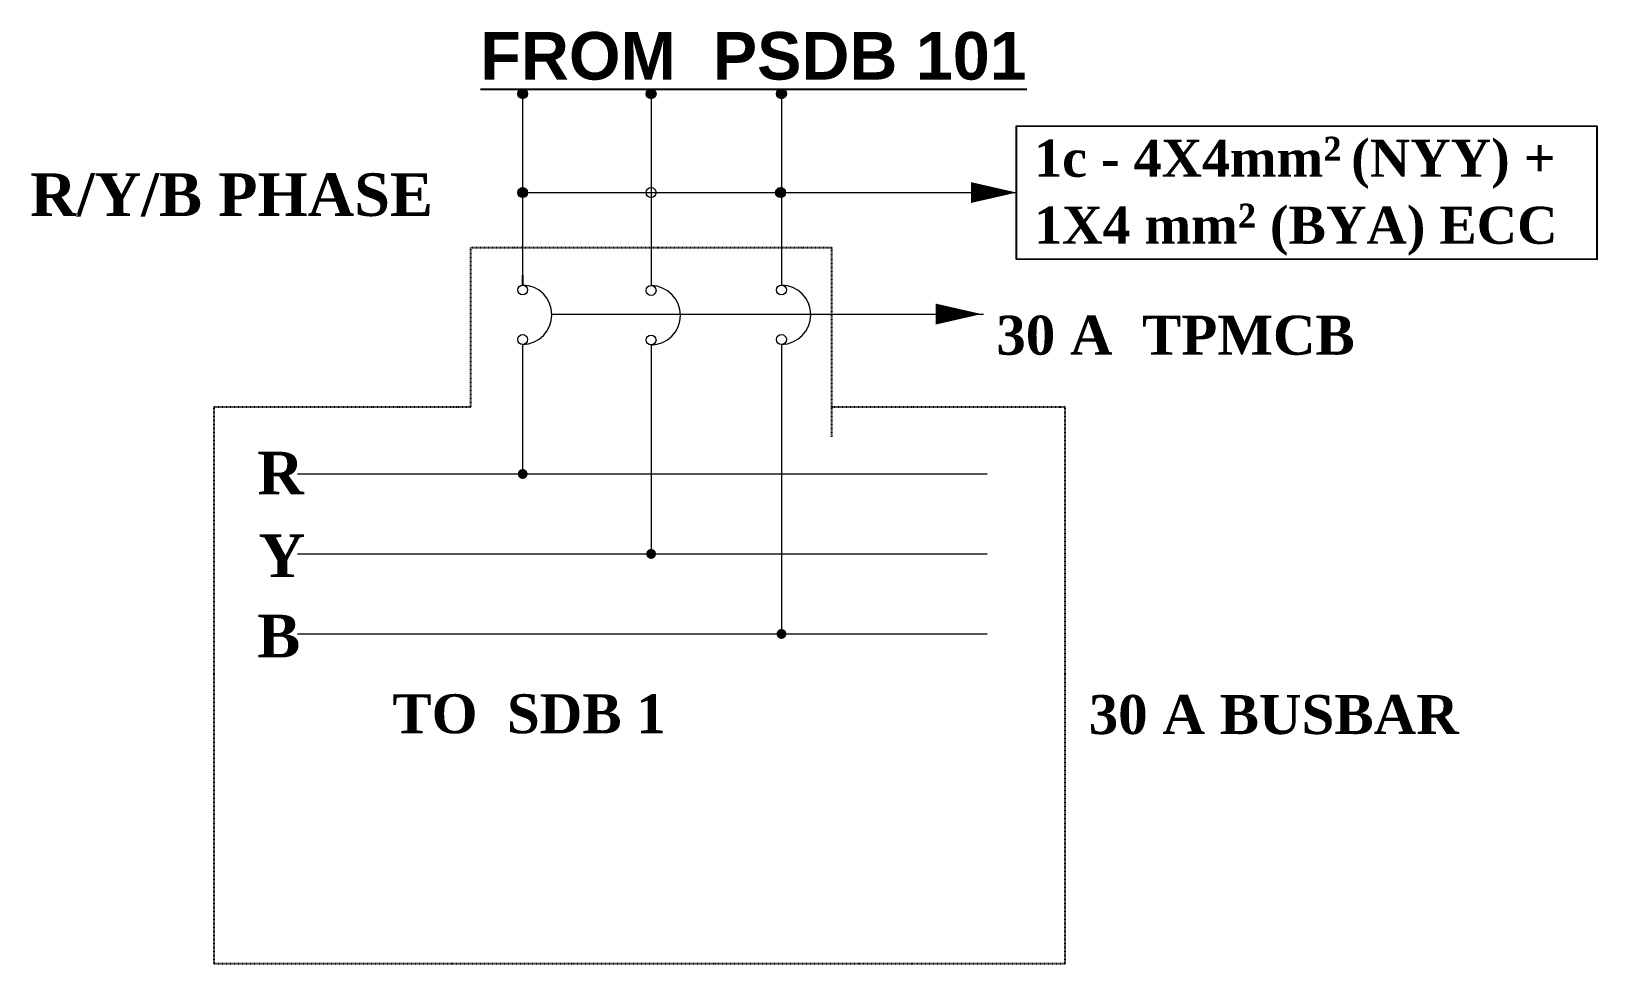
# Model space of a CAD drawing. Header units: inches. Extents: x -12 to 20935469, y -1604 to 24729220.
# Drawn here: x 20822352.4 to 20822587.7, y 24663811.4 to 24663951.6 of the extents above; entities that cross this region are included whole.
import ezdxf

# ---------------------------------------------------------------- set-up
doc = ezdxf.new("R2010")
doc.units = ezdxf.units.IN
doc.header["$LTSCALE"] = 0.03
doc.header["$MEASUREMENT"] = 0
doc.linetypes.add('DASHDOT', pattern=[1, 0.5, -0.25, 0, -0.25])
doc.linetypes.add('DASHDOTX2', pattern=[2, 1, -0.5, 0, -0.5])
for name, color, linetype, lineweight in [('CIRCUIT', 7, 'Continuous', 0), ('CKT-CABLE', 3, 'Continuous', 9), ('ELECT', 8, 'Continuous', 0), ('Hatch', 253, 'Continuous', 15), ('Power pts', 6, 'DASHDOTX2', 25), ('SB', 1, 'DASHDOT', 30)]:
    doc.layers.add(name, color=color, linetype=linetype, lineweight=lineweight)
doc.layers.add('FDB', color=5, linetype='Continuous')
doc.layers.add('TEXT', color=7, linetype='Continuous')
doc.styles.get("Standard").update_dxf_attribs({"font": 'timesbd.ttf'})

msp = doc.modelspace()

# ---------------------------------------------------------------- texts
at = {"layer": 'FDB', "color": 3, "insert": (20822419.9, 24663951.49), "char_height": 7.1503, "width": 320.2943, "attachment_point": 1}
msp.add_mtext('{\\fArial|b1|i0|c0|p34;\\LFROM  PSDB 101}', dxfattribs=at)
at = {"layer": 'TEXT', "color": 0, "insert": (20822503.16, 24663935.76), "char_height": 5.5714, "width": 251.3301, "attachment_point": 1}
msp.add_mtext('1c - 4X4mm{\\H1.0833x;²\\fMS Shell Dlg 2|b0|i0|c0|p0;\\H0.65385x; }(NYY) +\\P1X4 mm{\\H1.0833x;²} (BYA) ECC', dxfattribs=at)
at = {"layer": 'TEXT', "width": 63786.5102, "attachment_point": 1}
for s, insert, char_height in [('R/Y/B PHASE', (20822352.22, 24663930.26), 6.4138), ('30 A  TPMCB', (20822497.48, 24663908.85), 5.8655), ('R', (20822386.37, 24663888.4), 6.41), ('Y', (20822386.57, 24663875.96), 6.41), ('B', (20822386.37, 24663863.9), 6.41), ('TO  SDB 1', (20822406.68, 24663851.94), 5.865), ('30 A BUSBAR', (20822511.37, 24663851.82), 5.8655)]:
    msp.add_mtext(s, dxfattribs=dict(at, insert=insert, char_height=char_height))

# ---------------------------------------------------------------- hatches: boundary and pattern name
at = {"layer": 'CIRCUIT'}
h = msp.add_hatch(color=256, dxfattribs=at)
h.dxf.hatch_style = 1
h.paths.add_polyline_path([(20822427.01, 24663942.21), (20822425.52, 24663942.21, 1)])
h.paths.add_polyline_path([(20822426.26, 24663942.95, 0.414214), (20822425.52, 24663942.21), (20822426.26, 24663942.21)])
h.paths.add_polyline_path([(20822426.26, 24663942.95), (20822426.26, 24663942.21), (20822427.01, 24663942.21, 0.414214)])
h = msp.add_hatch(color=256, dxfattribs=at)
h.dxf.hatch_style = 1
h.paths.add_polyline_path([(20822446.32, 24663942.21), (20822444.83, 24663942.21, 1)])
h.paths.add_polyline_path([(20822445.57, 24663942.95, 0.414214), (20822444.83, 24663942.21), (20822445.57, 24663942.21)])
h.paths.add_polyline_path([(20822445.57, 24663942.95), (20822445.57, 24663942.21), (20822446.32, 24663942.21, 0.414214)])
h = msp.add_hatch(color=256, dxfattribs=at)
h.dxf.hatch_style = 1
h.paths.add_polyline_path([(20822465.92, 24663942.21), (20822464.43, 24663942.21, 1)])
h.paths.add_polyline_path([(20822465.17, 24663942.95, 0.414214), (20822464.43, 24663942.21), (20822465.17, 24663942.21)])
h.paths.add_polyline_path([(20822465.17, 24663942.95), (20822465.17, 24663942.21), (20822465.92, 24663942.21, 0.414214)])
h = msp.add_hatch(color=256, dxfattribs=at)
h.dxf.hatch_style = 1
h.paths.add_polyline_path([(20822427.01, 24663927.36), (20822425.52, 24663927.36, 1)])
h.paths.add_polyline_path([(20822426.26, 24663928.11, 0.414214), (20822425.52, 24663927.36), (20822426.26, 24663927.36)])
h.paths.add_polyline_path([(20822426.26, 24663928.11), (20822426.26, 24663927.36), (20822427.01, 24663927.36, 0.414214)])
h = msp.add_hatch(color=256, dxfattribs=at)
h.dxf.hatch_style = 1
h.paths.add_polyline_path([(20822465.77, 24663927.36), (20822464.29, 24663927.36, 1)])
h.paths.add_polyline_path([(20822465.03, 24663928.11, 0.414214), (20822464.29, 24663927.36), (20822465.03, 24663927.36)])
h.paths.add_polyline_path([(20822465.03, 24663928.11), (20822465.03, 24663927.36), (20822465.77, 24663927.36, 0.414214)])
h = msp.add_hatch(color=256, dxfattribs=at)
h.dxf.hatch_style = 1
h.paths.add_polyline_path([(20822427.01, 24663885.05), (20822425.52, 24663885.05, 1)])
h.paths.add_polyline_path([(20822426.26, 24663885.8, 0.414214), (20822425.52, 24663885.05), (20822426.26, 24663885.05)])
h.paths.add_polyline_path([(20822426.26, 24663885.8), (20822426.26, 24663885.05), (20822427.01, 24663885.05, 0.414214)])
h = msp.add_hatch(color=256, dxfattribs=at)
h.dxf.hatch_style = 1
h.paths.add_polyline_path([(20822446.32, 24663873.03), (20822444.83, 24663873.03, 1)])
h.paths.add_polyline_path([(20822445.57, 24663873.77, 0.414214), (20822444.83, 24663873.03), (20822445.57, 24663873.03)])
h.paths.add_polyline_path([(20822445.57, 24663873.77), (20822445.57, 24663873.03), (20822446.32, 24663873.03, 0.414214)])
h = msp.add_hatch(color=256, dxfattribs=at)
h.dxf.hatch_style = 1
h.paths.add_polyline_path([(20822465.92, 24663861), (20822464.43, 24663861, 1)])
h.paths.add_polyline_path([(20822465.17, 24663861.75, 0.414214), (20822464.43, 24663861), (20822465.17, 24663861)])
h.paths.add_polyline_path([(20822465.17, 24663861.75), (20822465.17, 24663861), (20822465.92, 24663861, 0.414214)])

# ---------------------------------------------------------------- linework, layer by layer
for p, q in [((20822426.26, 24663942.21), (20822426.26, 24663913.45)), ((20822445.57, 24663942.21), (20822445.57, 24663913.38)), ((20822465.17, 24663942.21), (20822465.17, 24663913.45)), ((20822426.26, 24663904.52), (20822426.26, 24663885.05)), ((20822445.57, 24663904.45), (20822445.57, 24663873.03)), ((20822465.17, 24663904.52), (20822465.17, 24663861))]:
    msp.add_line(p, q, dxfattribs=at)
for centre in [(20822445.57, 24663927.36), (20822426.26, 24663912.71), (20822445.57, 24663912.64), (20822465.17, 24663912.71), (20822426.26, 24663905.26), (20822445.57, 24663905.19), (20822465.17, 24663905.26)]:
    msp.add_circle(centre, 0.744, dxfattribs=at)
for centre, start in [((20822426.19, 24663908.99), 270.9281), ((20822445.5, 24663908.91), 270.9281), ((20822465.1, 24663908.99), 270.9215)]:
    msp.add_arc(centre, 4.47, start, 89.0719, dxfattribs=at)
at = {"layer": 'CKT-CABLE', "transparency": 33554666}
for p, q in [((20822426.26, 24663927.36), (20822500.49, 24663927.36)), ((20822430.65, 24663909.06), (20822495.53, 24663909.06))]:
    msp.add_line(p, q, dxfattribs=at)
at = {"layer": 'CKT-CABLE'}
for points in [[(20822500.52, 24663927.36, 0, 3.14, 0), (20822493.65, 24663927.36, 3.14, 3.14, 0)], [(20822495.25, 24663909.09, 0, 3.14, 0), (20822488.38, 24663909.09, 3.14, 3.14, 0)]]:
    msp.add_lwpolyline(points, format="xyseb", dxfattribs=at)
at = {"layer": 'Defpoints'}
msp.add_line((20822426.26, 24663914.93), (20822426.26, 24663913.45), dxfattribs=at)
at = {"layer": 'ELECT', "color": 5, "linetype": 'ByBlock', "lineweight": 0, "ltscale": 10}
for p, q in [((20822392.4, 24663885.05), (20822403.57, 24663885.05)), ((20822403.57, 24663885.05), (20822415.59, 24663885.05)), ((20822415.59, 24663885.05), (20822484.78, 24663885.05)), ((20822484.78, 24663885.05), (20822496.1, 24663885.05)), ((20822392.4, 24663873.03), (20822403.57, 24663873.03)), ((20822403.57, 24663873.03), (20822415.59, 24663873.03)), ((20822415.59, 24663873.03), (20822484.78, 24663873.03)), ((20822484.78, 24663873.03), (20822496.1, 24663873.03)), ((20822392.4, 24663861), (20822403.57, 24663861)), ((20822403.57, 24663861), (20822415.59, 24663861)), ((20822415.59, 24663861), (20822484.78, 24663861)), ((20822484.78, 24663861), (20822496.1, 24663861))]:
    msp.add_line(p, q, dxfattribs=at)
at = {"layer": 'Hatch'}
for centre in [(20822426.26, 24663942.21), (20822445.57, 24663942.21), (20822465.17, 24663942.21), (20822426.26, 24663927.36), (20822465.03, 24663927.36)]:
    msp.add_circle(centre, 0.744, dxfattribs=at)
at = {"layer": 'Power pts'}
for points in [[(20822418.46, 24663895.13), (20822418.46, 24663919.12), (20822472.69, 24663919.12), (20822472.69, 24663890.54)], [(20822403.57, 24663811.43), (20822379.9, 24663811.43), (20822379.9, 24663895.13), (20822403.57, 24663895.13)], [(20822403.57, 24663895.13), (20822415.59, 24663895.13)], [(20822415.59, 24663895.13), (20822418.46, 24663895.13)], [(20822472.69, 24663895.13), (20822484.78, 24663895.13)], [(20822484.78, 24663895.13), (20822496.1, 24663895.13)], [(20822496.1, 24663895.13), (20822507.77, 24663895.13), (20822507.77, 24663811.43), (20822496.1, 24663811.43)], [(20822415.59, 24663811.43), (20822403.57, 24663811.43)], [(20822484.78, 24663811.43), (20822415.59, 24663811.43)], [(20822496.1, 24663811.43), (20822484.78, 24663811.43)]]:
    msp.add_lwpolyline(points, dxfattribs=at)
at = {"layer": 'SB', "color": 1, "linetype": 'ByBlock', "lineweight": -2}
msp.add_lwpolyline([(20822500.52, 24663937.39), (20822587.74, 24663937.35), (20822587.74, 24663917.29), (20822500.52, 24663917.33)], close=True, dxfattribs=at)

msp.set_redraw_order([(e.dxf.handle, doc.entitydb.next_handle()) for e in msp.query("TEXT MTEXT ATTDEF DIMENSION ARC_DIMENSION")])  # texts and dimensions are drawn at this point

doc.saveas('drawing.dxf')
